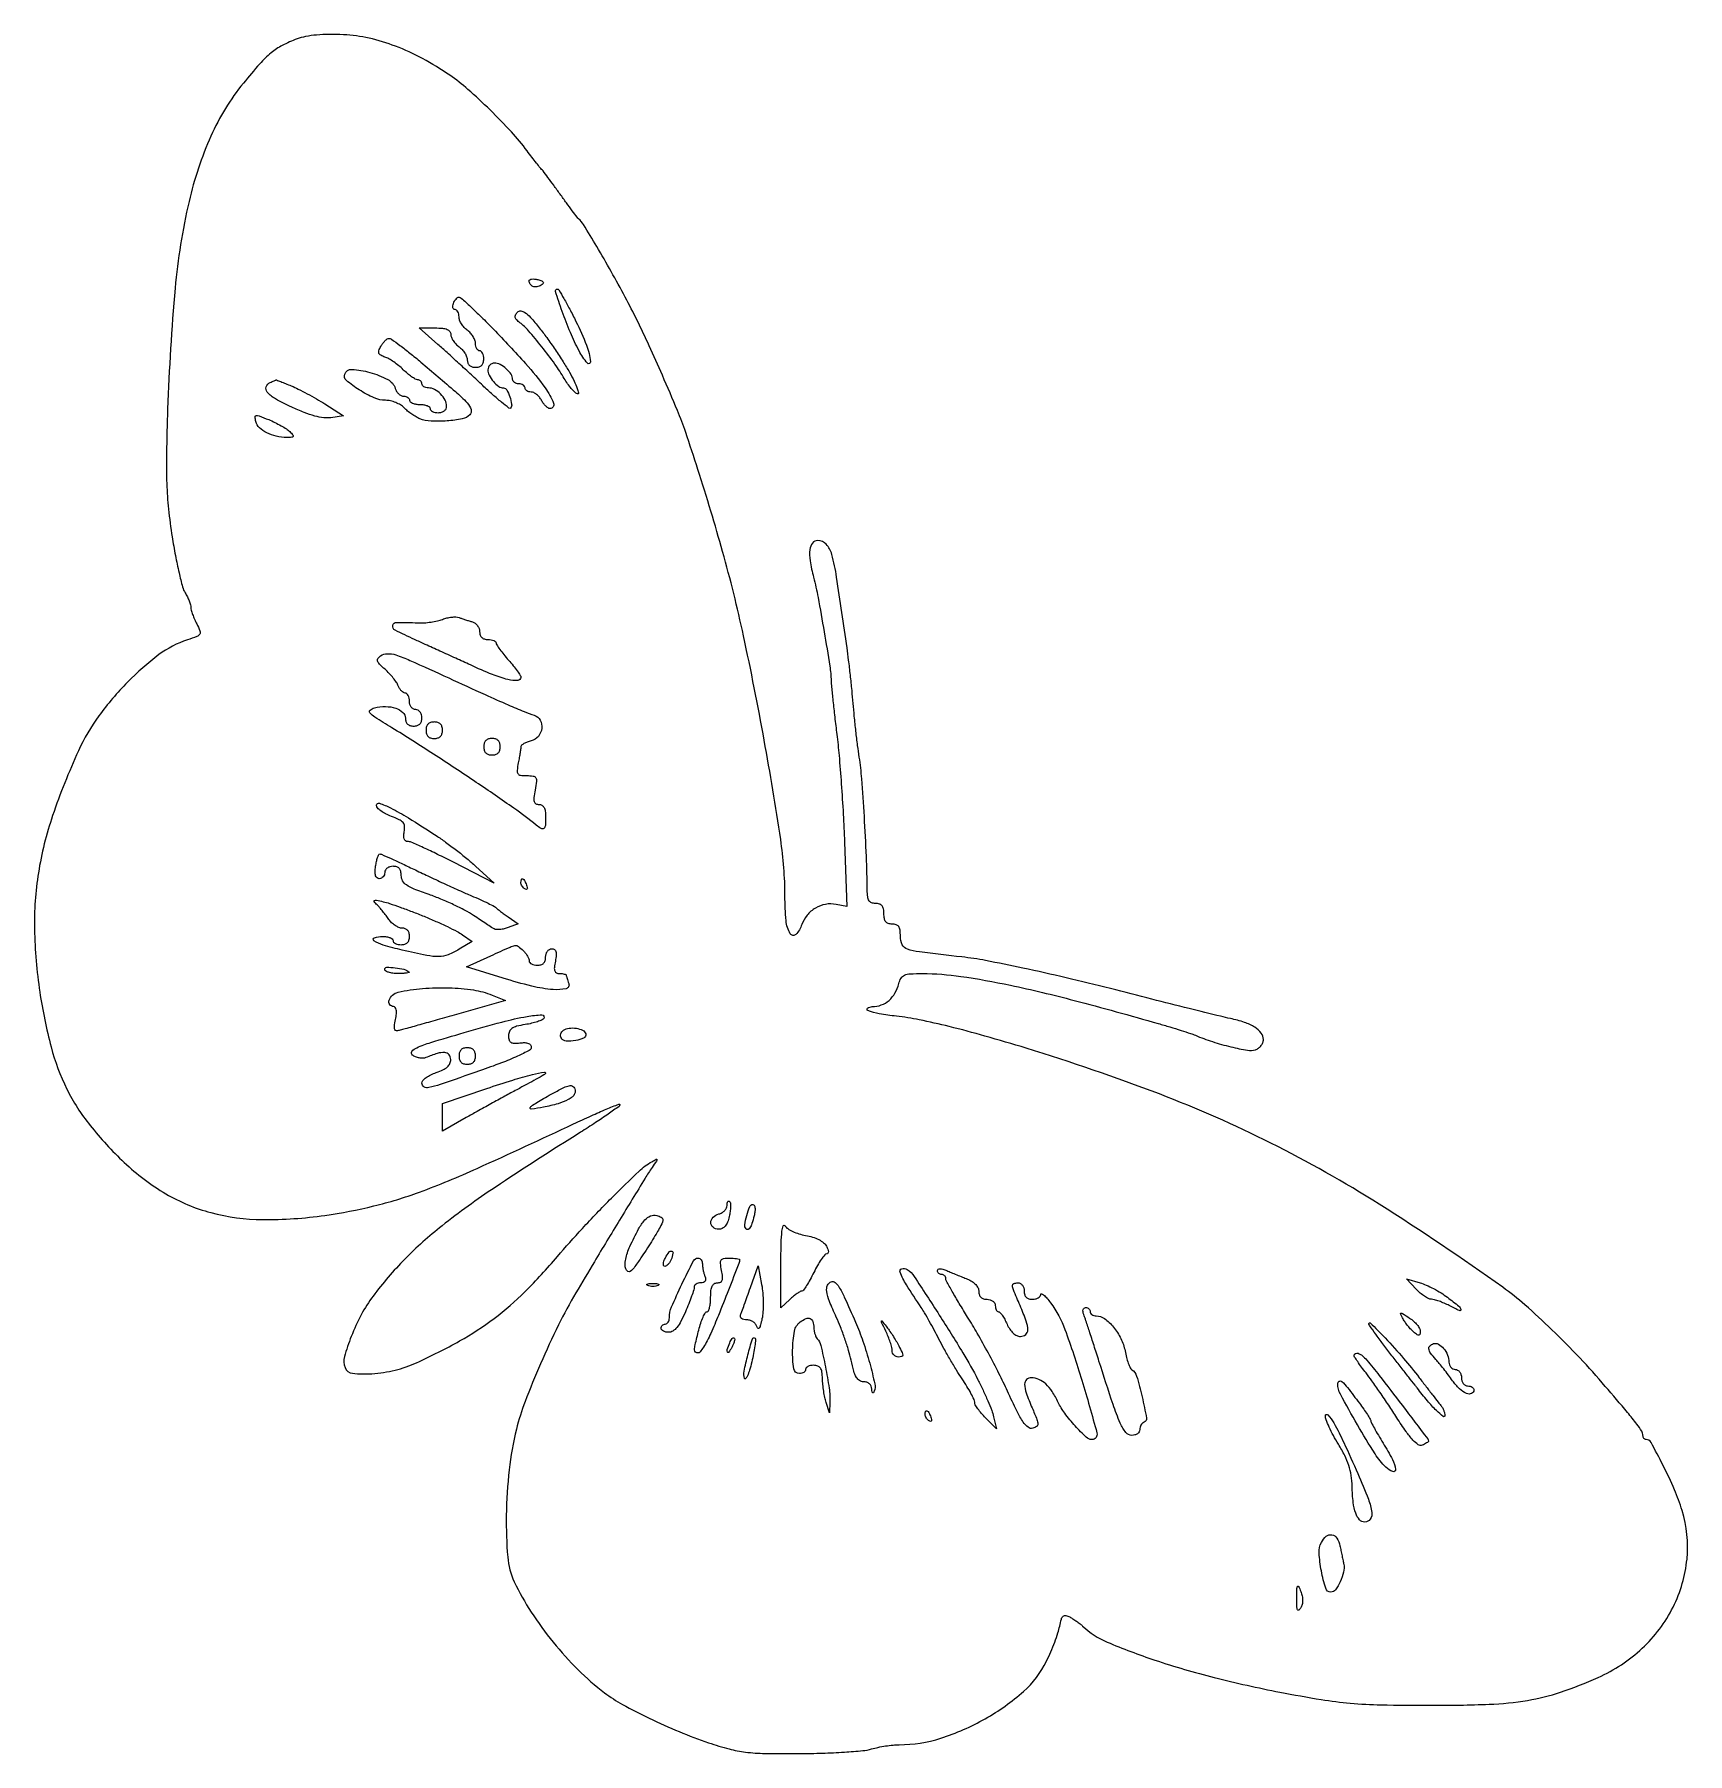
# Model space of a CAD drawing. Extents: x 0 to 401, y 1 to 418.
import ezdxf

# ---------------------------------------------------------------- set-up
doc = ezdxf.new("R2010")
doc.units = 0

msp = doc.modelspace()

# ---------------------------------------------------------------- linework, layer by layer
for points in [[(63.740524, 416.630702, 0.030549), (60.15952, 415.040445, 0.052756), (57.44382, 413.24402, 0.039538), (54.68491, 410.574865, 0.010491), (50.726436, 405.893439, 0.065602), (42.87156, 393.079532, 0.047708), (37.549499, 377.209252, 0.034787), (34.183875, 356.176572, 0.013672), (32.370419, 326.863251, 0.00426), (32.090558, 316.070562, 0.01321), (32.156205, 308.786744, 0.017206), (32.586539, 302.634926, 0.012687), (33.469223, 295.863251, 0.008141), (34.249874, 291.349954, 0.010156), (35.127816, 287.187352, 0.008584), (35.99109, 283.739598, 0.073619), (36.62233, 282.285183, -0.022956), (37.150096, 281.342889, -0.022037), (37.597119, 280.343446, -0.022594), (37.911929, 279.428354, -0.070457), (38.006161, 278.785183, 0.066501), (38.098953, 278.115087, 0.017686), (38.424362, 277.084252, 0.017613), (38.881445, 275.927685, 0.017319), (39.421175, 274.799504, -0.024406), (40.212211, 273.084004, -0.231159), (40.156346, 272.299446, -0.171809), (39.483588, 271.726924, -0.012653), (37.165014, 270.908122, 0.082098), (30.263186, 267.332486, 0.038252), (22.651963, 260.679881, 0.037195), (15.706905, 252.462502, 0.048993), (10.754045, 243.998031, 0.025857), (4.494224, 228.316687, 0.042318), (1.046672, 214.440405, 0.04456), (0.085473, 200.70612, 0.032804), (1.377669, 185.5, 0.026526), (4.123232, 172.188231, 0.050933), (7.940598, 161.991404, 0.054104), (13.564819, 153.179993, 0.034118), (21.841953, 144.194941, 0.05641), (31.943165, 136.58784, 0.06878), (42.85575, 132.032743, 0.062561), (55.415782, 130.350711, 0.037194), (70.5, 131.350526, 0.02481), (82.35971, 133.633218, 0.028301), (93.413237, 137.008274, 0.018058), (107.419547, 142.750003, 0.004087), (130.75, 153.544008, -0.00462), (135.064341, 155.534489, -0.00798), (138.693575, 157.09922, -0.002829), (141.757409, 158.342352, -0.533156), (141.994086, 158.180485, -0.23969), (141.78328, 157.774765, -0.002671), (139.186369, 155.937392, -0.007541), (136.103103, 153.849074, -0.004755), (132.444204, 151.5, 0.005953), (111.734409, 138.133765, 0.020923), (98.88912, 128.829242, 0.031143), (89.836773, 120.712005, 0.034406), (82.182346, 111.784194, 0.037201), (79.311516, 107.261656, 0.029214), (76.875029, 101.988385, 0.026493), (75.246726, 97.098426, 0.160065), (75.375897, 94.462812, 0.280528), (77.193542, 93.059708, 0.044338), (81.90206, 92.95715, 0.04314), (87.504866, 93.821514, 0.046751), (92.720365, 95.62386, 0.021107), (103.156119, 100.903474, 0.033895), (111.505007, 106.353622, 0.034079), (119.00963, 112.859532, 0.02163), (126.85853, 121.366632, -0.011672), (132.903112, 128.185632, -0.008336), (139.96873, 135.541371, -0.005994), (146.653409, 142.112787, -0.063752), (149.713266, 144.379288, -0.00902), (150.827663, 144.976796, -0.543345), (150.992834, 144.881937, -0.16451), (150.8981, 144.542356, -0.002837), (149.791249, 142.937691, 0.015201), (148.096971, 140.346598, 0.000547), (141.928056, 130.23063, 0.001135), (135.813108, 120.126892, 0.00266), (131.300388, 112.541145, 0.018654), (127.118715, 104.776908, 0.011534), (122.762631, 95.369823, 0.011396), (119.024173, 86.218019, 0.03049), (116.916159, 79.5, 0.033125), (115.159942, 69.674198, 0.024168), (114.469026, 58.6008, 0.023222), (114.797043, 48.495746, 0.091324), (116.398642, 42.5, 0.033234), (120.491906, 35.175593, 0.026714), (125.806425, 27.87851, 0.026644), (131.887472, 21.167117, 0.03245), (138.281057, 15.599198, 0.037004), (142.642934, 12.75619, 0.013997), (149.114794, 9.422466, 0.01374), (156.40542, 6.164996, 0.015993), (163.507515, 3.485827, 0.016726), (168.495543, 1.968503, 0.035641), (172.451354, 1.205259, 0.026), (177.184284, 0.885959, 0.005435), (185.5, 0.848503, 0.00658), (191.116281, 0.958181, 0.007817), (196.413686, 1.214355, 0.006903), (200.866457, 1.561304, 0.048905), (202.993398, 1.968811, -0.020309), (204.564474, 2.363984, -0.013281), (206.402905, 2.697088, -0.013366), (208.214875, 2.926527, -0.024811), (209.694608, 3, 0.077766), (219.792822, 4.580143, 0.051392), (230.569801, 9.304339, 0.052326), (239.857621, 15.940368, 0.098446), (245.412047, 23.252971, 0.012481), (246.437287, 25.498062, 0.010755), (247.403958, 27.904957, 0.010886), (248.186412, 30.126623, 0.030557), (248.603413, 31.721352, -0.018801), (249.014357, 33.458734, -0.13943), (249.451986, 34.177464, -0.24747), (250.066564, 34.342007, -0.067051), (251.041294, 33.9779, -0.019098), (251.828282, 33.517226, -0.012329), (252.704581, 32.927396, -0.012396), (253.533963, 32.307451, -0.022777), (254.172023, 31.756548, 0.089997), (260.090106, 27.893928, 0.018933), (271.695449, 23.513912, 0.018713), (286.086778, 19.288207, 0.014585), (302, 15.746216, 0.006618), (312.032534, 13.955736, 0.019002), (319.051604, 13.071091, 0.017028), (326.523382, 12.672296, 0.004484), (338.5, 12.548891, 0.009779), (352.685335, 12.807399, 0.031829), (362.033556, 13.758709, 0.039976), (369.999476, 15.750034, 0.023476), (379.156665, 19.32089, 0.083306), (389.808053, 26.375494, 0.088694), (397.302601, 36.385842, 0.092191), (400.674295, 48.029315, 0.099145), (399.498271, 59.793165, 0.027434), (397.645652, 64.834967, 0.015622), (394.889079, 70.71726, 0.007391), (391.954397, 76.296166, 0.274541), (390.769176, 77, -0.127671), (390.47584, 77.076142, -0.100748), (390.225945, 77.290392, -0.089435), (390.057938, 77.610887, -0.076256), (390, 77.988569, 0.139929), (389.703817, 79.026182, 0.024415), (388.534819, 80.716972, 0.011708), (386.259307, 83.547301, 0.001288), (380.875088, 89.898953, 0.012823), (374.694702, 96.78604, 0.011416), (367.930646, 103.625641, 0.011825), (361.396312, 109.645873, 0.02497), (356, 113.928977, 0.014455), (326.085917, 134.047349, 0.02452), (299.818761, 148.882503, 0.025232), (272.763153, 160.791161, 0.016467), (240.5, 171.887253, 0.005502), (230.499506, 174.842329, 0.008625), (221.832091, 177.139365, 0.010012), (214.574555, 178.775957, 0.022695), (209.017223, 179.652206, -0.0172), (204.881595, 180.257803, -0.04955), (202.098319, 181.054579, -0.59828), (202.035022, 181.60423, -0.150059), (203.178571, 181.969591, 0.086599), (205.359777, 182.375791, 0.09019), (207.240114, 183.494701, 0.085093), (208.686793, 185.267854, 0.067268), (209.606907, 187.569927, -0.071678), (210.150071, 188.895025, -0.161385), (210.957714, 189.601465, -0.087805), (212.369874, 189.922422, -0.012449), (215.358408, 189.992446, -0.035786), (224.626164, 189.314602, -0.016088), (236.645973, 187.168023, -0.012265), (252.113941, 183.490359, -0.005323), (272.5, 177.879045, -0.003266), (275.326632, 177.048521, -0.003681), (278.03125, 176.212852, -0.003372), (280.321244, 175.46975, -0.019957), (281.5, 175.025481, 0.022244), (285.632687, 173.489429, 0.018883), (290.116413, 172.231046, 0.015749), (294.155018, 171.394034, 0.120629), (296.073044, 171.523183, 0.082567), (296.809496, 171.899216, 0.069867), (297.433957, 172.51249, 0.0712), (297.855466, 173.261175, 0.092918), (298, 174.032204, 0.168756), (297.464822, 175.572708, 0.084981), (295.91613, 176.965701, 0.059852), (293.409422, 178.156249, 0.029514), (290, 179.080891, -0.009182), (287.621343, 179.623264, -0.000479), (280.016328, 181.512608, -0.000758), (270.97851, 183.78166, -0.000551), (260.927923, 186.332957, 0.00466), (250.153719, 188.973879, 0.00516), (239.691486, 191.321521, 0.005217), (230.655256, 193.153089, 0.019518), (224.927923, 194.021727, -0.002213), (214.59034, 195.225391, -0.050718), (211.686494, 195.879899, -0.205704), (210.451421, 196.982489, -0.1095), (210, 199.019052, 0.031107), (209.907293, 200.507734, 0.117171), (209.582268, 201.377382, 0.165652), (208.974068, 201.841205, 0.080977), (208, 202, -0.07578), (207.064742, 202.142566, -0.149477), (206.45, 202.5625, -0.124434), (206.106468, 203.317234, -0.044917), (206, 204.5, 0.044917), (205.893532, 205.682766, 0.124434), (205.55, 206.4375, 0.149477), (204.935258, 206.857434, 0.07578), (204, 207, -0.085224), (203.011693, 207.169687, -0.169476), (202.399555, 207.660496, -0.111136), (202.071189, 208.595201, -0.026512), (201.96603, 210.25, 0.007824), (201.753657, 218.38534, 0.004598), (201.258032, 228.1061, 0.004169), (200.632964, 237.220143, 0.018989), (200.02423, 242.5, -0.006489), (199.63034, 245.299502, -0.003396), (199.208963, 248.79375, -0.003377), (198.825362, 252.383151, -0.005169), (198.54605, 255.5, 0.004765), (198.266163, 258.651888, 0.002942), (197.879914, 262.353125, 0.002949), (197.45508, 266.006603, 0.005291), (197.056899, 269, 0.001702), (194.537714, 286.10466, 0.029174), (193.367685, 291.64944, 0.118759), (192.025907, 294.089837, 0.210969), (189.964816, 295, 0.228261), (188.683103, 294.382708, 0.140371), (188.026854, 292.805144, 0.070061), (188.093666, 290.08958, 0.022202), (188.93598, 286.11602, -0.017265), (190.027759, 281.205042, -0.004018), (191.508977, 272.885471, -0.003171), (192.872928, 264.530222, -0.031594), (193.199729, 261, 0.017098), (193.296493, 259.474224, 0.002101), (193.635833, 256.15, 0.002484), (194.075293, 252.203516, 0.00205), (194.581998, 248, -0.009263), (195.124015, 242.883316, -0.003917), (195.670291, 235.998412, -0.003874), (196.139289, 228.633917, -0.005052), (196.448105, 221.888211), (197.004819, 206.276422), (194.430264, 206.76858, 0.093219), (191.859436, 206.776247, 0.087686), (189.400422, 205.856715, 0.086876), (187.387409, 204.14013, 0.089227), (186.099864, 201.856626, -0.106711), (184.651788, 199.484363, -0.498422), (183.302513, 199.639718, -0.111006), (182.289538, 202.79892, -0.021655), (182.013655, 208.808447, 0.036708), (180.972038, 222.495675, 0.007415), (176.983542, 246.572444, 0.00833), (171.961977, 271.909507, 0.015306), (166.903378, 292.322038, 0.00484), (164.054829, 302.109626, 0.004271), (160.899591, 312.258009, 0.004052), (157.943807, 321.234956, 0.017406), (155.956039, 326.5, 0.003305), (152.309364, 335.067461, 0.005544), (149.1185, 342.21051, 0.006449), (146.178335, 348.389923, 0.008247), (143.303916, 354, 0.005721), (139.889573, 360.228778, 0.005958), (136.378601, 366.293351, 0.003383), (133.16434, 371.61364, 0.074345), (131.999818, 373, -0.04909), (131.639914, 373.387131, -0.001846), (130.444599, 374.96875, -0.003318), (129.04832, 376.856498, -0.002327), (127.5, 379, 0.002024), (125.953636, 381.143527, 0.002896), (124.563369, 383.03125, 0.001579), (123.373981, 384.616313, 0.04396), (123.027308, 385, -0.037458), (122.692269, 385.361269, -0.002239), (121.770882, 386.528125, -0.003353), (120.688075, 387.931395, -0.002468), (119.506568, 389.5, 0.025843), (115.720251, 394.066195, 0.013236), (110.536945, 399.406914, 0.013189), (105.150191, 404.400168, 0.029631), (100.755356, 407.824311, 0.026698), (94.168709, 411.855874, 0.032771), (87.615797, 414.863983, 0.035308), (81.194118, 416.810039, 0.043583), (75, 417.661143, 0.01471), (71.55024, 417.730221, 0.020469), (68.465228, 417.57482, 0.023261), (65.824039, 417.208604, 0.043165)], [(122.88228, 356.927245, -0.092521), (121.870552, 356.535928, -0.133347), (120.918955, 356.612782, -0.160203), (120.252598, 357.133612, -0.148493), (120, 357.965397, -0.266792), (120.161333, 358.246234, -0.096278), (120.612332, 358.403719, -0.063501), (121.285617, 358.415273, -0.036542), (122.084535, 358.267643, -0.023786), (123.040365, 357.968467, -0.17244), (123.405224, 357.665845, -0.331649), (123.370316, 357.330157, -0.068391)], [(131.351533, 348.130178, -0.020356), (133.898808, 342.365374, -0.067583), (134.883508, 338.348548, -0.738262), (134.115711, 338.019988, -0.055031), (132.106158, 341, -0.020711), (129.997014, 345.457742, -0.0151), (128.013006, 350.568166, -0.007061), (126.376026, 355.41047, -0.516195), (126.803861, 355.983702, -0.256265), (127.189941, 355.760005, -0.004761), (128.426897, 353.670007, -0.010411), (129.824943, 351.135416, -0.006616)], [(111.349364, 346.25, -0.009225), (119.121838, 337.947366, -0.028994), (123.897298, 331.993542, -0.060318), (125.910121, 328.287523, -0.529494), (125.035184, 327, -0.149836), (124.590863, 327.136208, -0.045472), (124.039362, 327.5875, -0.040999), (123.480738, 328.234579, -0.034718), (123, 329, 0.052011), (122.481872, 329.764994, 0.050946), (121.813763, 330.4125, 0.055403), (121.103741, 330.854925, 0.112104), (120.464816, 331, -0.066486), (119.904866, 331.074788, -0.083557), (119.43029, 331.29375, -0.099365), (119.112892, 331.618655, -0.14491), (119, 332, 0.148195), (118.884432, 332.381354, 0.098894), (118.559375, 332.70625, 0.082425), (118.073457, 332.925306, 0.064853), (117.5, 333, -0.069717), (116.926711, 333.080326, -0.085667), (116.440625, 333.314732, -0.100075), (116.115627, 333.662852, -0.138775), (116, 334.071429, 0.149799), (115.620823, 335.308649, 0.062678), (114.459211, 336.633171, 0.061744), (112.966728, 337.659302, 0.12032), (111.571429, 338, 0.099038), (110.971711, 337.880033, 0.097945), (110.461607, 337.538393, 0.097945), (110.119967, 337.028289, 0.099038), (110, 336.428571, 0.120021), (110.332871, 335.061825, 0.058293), (111.345541, 333.5632, 0.059032), (112.636572, 332.379248, 0.157338), (113.81194, 332, -0.276157), (114.570196, 331.54663, -0.041478), (115.307184, 329.851537, -0.041641), (115.758064, 328.040335, -0.241049), (115.464499, 327.131166, -0.378344), (115.11085, 327.109211, -0.005324), (113.305166, 328.545791, -0.011634), (111.184963, 330.353317, -0.007025), (108.754162, 332.587496, 0.002296), (106.023403, 335.145429, 0.001709), (102.986414, 337.944878, 0.001727), (100.10392, 340.565513, 0.003916), (97.901715, 342.522727), (93.303431, 346.545455), (97.151715, 346.545455, -0.021216), (98.985371, 346.467612, -0.07476), (100.130096, 346.194632, -0.137278), (100.762675, 345.707537, -0.16183), (101, 344.993486, 0.101229), (101.142847, 344.295152, 0.046399), (101.5875, 343.473963, 0.043365), (102.234834, 342.666354, 0.046012), (103, 342, -0.052224), (103.765149, 341.316802, -0.045499), (104.4125, 340.459276, -0.047927), (104.855253, 339.565449, -0.091287), (105, 338.779241, 0.092492), (105.138119, 338.038974, 0.119268), (105.531019, 337.472405, 0.110654), (106.165611, 337.120235, 0.071679), (107, 337, 0.072254), (107.873159, 337.126841, 0.124864), (108.5, 337.5, 0.124864), (108.873159, 338.126841, 0.072254), (109, 339, 0.048028), (108.926307, 339.765418, 0.068025), (108.70625, 340.4125, 0.088204), (108.381882, 340.848523, 0.191087), (108, 341, -0.173062), (107.618433, 341.136147, -0.093597), (107.29375, 341.522652, -0.073949), (107.074067, 342.098578, -0.054248), (107, 342.779241, 0.091287), (106.855253, 343.565449, 0.047927), (106.4125, 344.459276, 0.045499), (105.765149, 345.316802, 0.052224), (105, 346, -0.052224), (104.234851, 346.683198, -0.045499), (103.5875, 347.540724, -0.047927), (103.144747, 348.434551, -0.091287), (103, 349.220759, 0.052473), (102.928361, 349.901499, 0.072333), (102.715469, 350.477348, 0.092257), (102.401045, 350.864167, 0.177912), (102.031385, 351, -0.184534), (101.710807, 351.122486, -0.147206), (101.516384, 351.440625, -0.100118), (101.488865, 351.925634, -0.055937), (101.638374, 352.5, -0.043534), (101.918029, 353.073909, -0.050803), (102.280956, 353.559375, -0.058208), (102.668203, 353.892925, -0.149794), (103.017592, 354, -0.186199), (103.534383, 353.800636, -0.003219), (105.796541, 351.723437, -0.007686), (108.405958, 349.220319, -0.004984)], [(129.771399, 335.785873, -0.012678), (130.912244, 333.625414, -0.027247), (131.655781, 331.895821, -0.045589), (131.951625, 330.785562, -0.581393), (131.685386, 330.567234, -0.101365), (131.067722, 330.961786, -0.023728), (130.223653, 331.862648, -0.023504), (129.333852, 333.012904, -0.021178), (128.522481, 334.281361, 0.024492), (126.261353, 337.765242, 0.011939), (123.058895, 341.990647, 0.010608), (119.823624, 345.881701, 0.053659), (117.758186, 347.80097, -0.037537), (116.947154, 348.507373, -0.141496), (116.628465, 349.093404, -0.177301), (116.707321, 349.678344, -0.0667), (117.193635, 350.362203, -0.224666), (117.997115, 350.680744, -0.140884), (118.966649, 350.332893, -0.056049), (120.313443, 349.112056, -0.010465), (122.468544, 346.561233, -0.013382), (124.269961, 344.210247, -0.007856), (126.304037, 341.308212, -0.007854), (128.24802, 338.340543, -0.013255)], [(93.736535, 338.27904, -0.002017), (102.136797, 331.115236, -0.02832), (104.992696, 328.363739, -0.11244), (105.926704, 326.745431, -0.278079), (105.609859, 325.467001, -0.149299), (103.80291, 324.505542, -0.028866), (100.09231, 324.002057, -0.031381), (96.214942, 323.946189, -0.082075), (93.5, 324.530873, -0.037815), (92.605183, 324.96477, -0.019889), (91.561994, 325.628811, -0.019673), (90.541899, 326.397833, -0.028537), (89.711045, 327.160105, 0.063352), (88.826822, 327.864816, 0.039927), (87.645978, 328.459531, 0.039606), (86.369128, 328.865121, 0.057162), (85.193179, 329, -0.105201), (82.410827, 329.591964, -0.037384), (78.811091, 331.530533, -0.032967), (75.708399, 333.81487, -0.311646), (75.296746, 335.325562, -0.335015), (77.051211, 336.490368, -0.05332), (81.385121, 335.75992, -0.051169), (85.71523, 334.051671, -0.198927), (87.534134, 331.892454, 0.064143), (87.870732, 331.168936, 0.064513), (88.379167, 330.555908, 0.070694), (88.974833, 330.141008, 0.117345), (89.567388, 330, -0.068054), (90.114976, 329.925123, -0.084602), (90.57917, 329.70625, -0.099744), (90.889573, 329.38134, -0.141874), (91, 329, 0.226478), (91.182831, 328.617064, 0.074992), (91.734375, 328.29375, 0.057076), (92.542644, 328.073116, 0.038131), (93.5, 328, -0.038131), (94.457356, 327.926884, -0.057076), (95.265625, 327.70625, -0.074992), (95.817169, 327.382936, -0.226478), (96, 327, 0.191087), (96.151477, 326.618118, 0.088204), (96.5875, 326.29375, 0.068025), (97.234582, 326.073693, 0.048028), (98, 326, 0.071973), (98.788161, 326.114043, 0.094927), (99.431818, 326.446429, 0.107897), (99.850552, 326.953917, 0.119287), (100, 327.571429, 0.121914), (99.628584, 329.072064, 0.075176), (98.543604, 330.543604, 0.075176), (97.072064, 331.628584, 0.121914), (95.571429, 332, -0.061768), (94.97055, 332.074515, -0.080164), (94.461607, 332.29375, -0.09778), (94.120948, 332.618614, -0.154765), (94, 333, 0.103674), (93.920022, 333.381574, 0.09892), (93.692898, 333.70625, 0.096788), (93.353602, 333.923826, 0.094588), (92.954545, 334, -0.129447), (92.40352, 334.145088, -0.023708), (91.504609, 334.711584, -0.024079), (90.490777, 335.494999, -0.019843), (89.486677, 336.422414, 0.024795), (88.410205, 337.397105, 0.020794), (87.179129, 338.322635, 0.0213), (85.981363, 339.074378, 0.052688), (85.032884, 339.489563, -0.042978), (84.025562, 339.907441, -0.182642), (83.597966, 340.384903, -0.17701), (83.585814, 341.035915, -0.039939), (84.035937, 342.067149, -0.035408), (84.501945, 342.806849, -0.041507), (85.045963, 343.432225, -0.046086), (85.58484, 343.867802, -0.147985), (86.021719, 344, -0.155428), (86.630316, 343.80613, -0.005324), (88.680379, 342.319468, -0.009539), (91.075926, 340.471177, -0.006464)], [(62.338108, 332.503196, -0.017001), (64.032231, 331.726692, -0.00763), (66.205713, 330.597819, -0.007543), (68.46861, 329.333893, -0.010178), (70.473883, 328.118699), (75.027303, 325.231006), (71.953548, 324.779874, -0.067859), (70.210017, 324.762058, -0.033939), (68.041568, 325.186166, -0.027739), (65.461872, 326.030925, -0.015757), (62.439896, 327.320849, -0.020192), (58.538388, 329.32888, -0.086051), (56.51998, 330.98587, -0.264924), (56.263811, 332.291172, -0.21919), (57.25, 333.337719, 0.001748), (57.738193, 333.536697, 0.002489), (58.170376, 333.717133, 0.001381), (58.5343, 333.872389, 0.03679), (58.627876, 333.921053, -0.232478), (58.732505, 333.931155, -0.001109), (59.770505, 333.537123, -0.004745), (60.955536, 333.071332, -0.002944)], [(61.964286, 321.412523, -0.01766), (62.75487, 320.59406, -0.305023), (62.804433, 320.243979, -0.271238), (62.494082, 320.036366, -0.014966), (61.279385, 320, -0.055489), (58.717586, 320.28518, -0.062171), (56.383899, 321.126238, -0.071359), (54.622315, 322.364182, -0.140916), (53.756779, 323.822077, -0.039567), (53.553303, 324.961702, -0.397245), (53.8234, 325.310677, -0.131086), (54.535784, 325.235735, -0.005782), (56.870084, 324.311322, -0.016841), (58.367195, 323.638606, -0.01534), (59.863846, 322.846711, -0.015562), (61.15756, 322.056259, -0.04699)], [(106.25, 275.269915, -0.09176), (106.918713, 274.936113, -0.073153), (107.485938, 274.361306, -0.072387), (107.86854, 273.640863, -0.086129), (108, 272.883369, 0.082074), (108.132643, 272.080744, 0.122573), (108.515482, 271.485421, 0.117651), (109.146201, 271.123334, 0.071854), (110, 271, -0.039108), (110.76584, 270.940007, -0.05824), (111.4125, 270.759157, -0.076581), (111.85301, 270.493954, -0.222574), (112, 270.180108, 0.144493), (112.14219, 269.698349, 0.012125), (112.88125, 268.613996, 0.015339), (113.850913, 267.346832, 0.011244), (115, 266, -0.011244), (116.149087, 264.653168, -0.015339), (117.11875, 263.386004, -0.012125), (117.85781, 262.301651, -0.144493), (118, 261.819892, -0.408082), (117.229758, 261.033319, -0.065476), (114.871192, 261.293302, -0.036026), (111.096379, 262.513194, -0.01204), (105.769354, 264.820085, 0.000632), (102.218785, 266.454853, 0.000505), (98.386935, 268.208584, 0.00051), (94.836135, 269.824981, 0.00129), (92.25, 270.991023, -0.011289), (87.503136, 273.246572, -0.333851), (86.945438, 274.37164, -0.360223), (87.870442, 275.142981, -0.011983), (93.004158, 275.038174, 0.0265), (94.52841, 275.051298, 0.0194), (96.212124, 275.220904, 0.019703), (97.798413, 275.507253, 0.040465), (99.004158, 275.878752, -0.035217), (100.06989, 276.219383, -0.032006), (101.207471, 276.420476, -0.033498), (102.249632, 276.466365, -0.082441), (103, 276.324017, 0.006268), (103.69998, 276.07684, 0.003321), (104.573437, 275.787118, 0.003304), (105.470831, 275.502597, 0.005111)], [(100.5, 261.674996, 0.001035), (109.305478, 257.650874, 0.003757), (114.92714, 255.146601, 0.005485), (118.7826, 253.513834, 0.020635), (121.25, 252.617745, -0.19288), (122.687113, 251.43604, -0.15671), (123.067896, 249.462965, -0.143147), (122.228981, 247.503961, -0.160334), (120.5, 246.410644, 0.027094), (119.542517, 246.114377, 0.038625), (118.734375, 245.742314, 0.043494), (118.160147, 245.353154, 0.225787), (118, 245.016592, -0.035364), (117.967119, 244.55227, -0.004462), (117.816406, 243.557218, -0.005222), (117.614312, 242.377693, -0.004316), (117.375, 241.125, 0.019277), (117.077387, 239.267186, 0.176764), (117.260436, 238.484055, 0.219986), (117.881233, 238.096409, 0.03129), (119.420313, 238, -0.033101), (120.984517, 237.896333, -0.23318), (121.599949, 237.483796, -0.163324), (121.769461, 236.640225, -0.014991), (121.434022, 234.5, 0.016744), (121.153117, 232.665711, 0.096489), (121.225274, 231.691167, 0.207587), (121.628203, 231.188442, 0.122047), (122.388709, 231, -0.131446), (123.108127, 230.807545, -0.139679), (123.615726, 230.284535, -0.09082), (123.910411, 229.370062, -0.03266), (124, 228, -0.017873), (123.926096, 225.933155, -0.197167), (123.565212, 225.206261, -0.322066), (122.92617, 225.143768, -0.039889), (121.707794, 225.987008, 0.018322), (116.312867, 230.075502, 0.004549), (107.181237, 236.359866, 0.004736), (96.804887, 243.220431, 0.005381), (86.729971, 249.592566, -0.004004), (82.587608, 252.196566, -0.069671), (81.380535, 253.230574, -0.425368), (81.433231, 253.879609, -0.110323), (82.479971, 254.405617, -0.062036), (85.189788, 254.737843, -0.08035), (87.657301, 254.333875, -0.106144), (89.375929, 253.317354, -0.209271), (90, 251.891592, 0.081322), (90.132222, 251.084018, 0.12278), (90.514328, 250.486449, 0.118181), (91.144758, 250.12358, 0.071875), (92, 250, 0.072254), (92.873159, 250.126841, 0.124864), (93.5, 250.5, 0.124864), (93.873159, 251.126841, 0.072254), (94, 252, 0.072314), (93.888136, 252.769411, 0.08892), (93.5625, 253.416667, 0.10214), (93.075754, 253.846791, 0.130775), (92.5, 254, -0.130775), (91.924246, 254.153209, -0.10214), (91.4375, 254.583333, -0.08892), (91.111864, 255.230589, -0.072314), (91, 256, 0.049596), (90.923897, 256.765342, 0.069587), (90.697031, 257.4125, 0.089753), (90.362382, 257.848037, 0.186266), (89.968615, 258, -0.140536), (89.526322, 258.126821, -0.061848), (89.049434, 258.514063, -0.054285), (88.612693, 259.080568, -0.048278), (88.287814, 259.75, 0.059131), (87.863839, 260.577533, 0.020925), (87.074461, 261.652409, 0.020429), (86.100383, 262.771722, 0.022608), (85.069199, 263.768839, -0.015583), (83.700944, 265.0552, -0.117645), (83.239769, 265.805946, -0.244984), (83.33952, 266.409259, -0.08549), (84, 267.031843, -0.138199), (85.647195, 267.56066, -0.087702), (87.656309, 267.27965, -0.027277), (91.105665, 265.947868, -0.001932)], [(95, 249, 0.072254), (95.126841, 248.126841, 0.124864), (95.5, 247.5, 0.124864), (96.126841, 247.126841, 0.072254), (97, 247, 0.072254), (97.873159, 247.126841, 0.124864), (98.5, 247.5, 0.124864), (98.873159, 248.126841, 0.072254), (99, 249, 0.072254), (98.873159, 249.873159, 0.124864), (98.5, 250.5, 0.124864), (97.873159, 250.873159, 0.072254), (97, 251, 0.072254), (96.126841, 250.873159, 0.124864), (95.5, 250.5, 0.124864), (95.126841, 249.873159, 0.072254)], [(109, 245, 0.072254), (109.126841, 244.126841, 0.124864), (109.5, 243.5, 0.124864), (110.126841, 243.126841, 0.072254), (111, 243, 0.072254), (111.873159, 243.126841, 0.124864), (112.5, 243.5, 0.124864), (112.873159, 244.126841, 0.072254), (113, 245, 0.072254), (112.873159, 245.873159, 0.124864), (112.5, 246.5, 0.124864), (111.873159, 246.873159, 0.072254), (111, 247, 0.072254), (110.126841, 246.873159, 0.124864), (109.5, 246.5, 0.124864), (109.126841, 245.873159, 0.072254)], [(97.5, 223.432311, -0.013269), (99.740159, 221.890876, -0.007685), (102.353125, 219.92668, -0.007677), (104.915059, 217.874703, -0.012791), (107, 216.059845), (111.5, 211.93579), (101.672604, 216.967895, 0.004929), (97.814168, 218.895834, 0.00707), (94.354851, 220.521819, 0.004101), (91.420347, 221.8219, 0.102568), (90.561276, 222, -0.167015), (90.058271, 222.17284, -0.145438), (89.733342, 222.627986, -0.091829), (89.621324, 223.379332, -0.038453), (89.736138, 224.400028, 0.066511), (89.809454, 225.706516, 0.157948), (89.443565, 226.59645, 0.107909), (88.509764, 227.309914, 0.022621), (86.597466, 228.100916, -0.032058), (85.220254, 228.701249, -0.04197), (84.056756, 229.429176, -0.047733), (83.241168, 230.171405, -0.186379), (83, 230.79591, -0.514634), (83.708204, 231.301743, -0.034901), (86.395158, 230.165333, -0.021158), (90.718587, 227.734458, -0.00541)], [(92.423433, 215.10808, 0.002574), (95.918252, 213.446116, 0.00199), (99.743133, 211.669811, 0.002012), (103.327741, 210.039838, 0.004831), (106, 208.868583, -0.005073), (108.143423, 207.927881, -0.00717), (110.03125, 207.043619, -0.004403), (111.595492, 206.266282, -0.095132), (112, 205.952538, 0.043615), (112.326803, 205.640547, 0.006066), (113.065678, 205.063651, 0.006905), (113.960318, 204.401761, 0.005807), (114.925712, 203.724811), (117.351424, 202.065552), (114.925712, 201.150189, -0.031892), (113.923676, 200.843433, -0.034724), (112.918803, 200.677253, -0.037123), (112.048617, 200.659622, -0.120491), (111.5, 200.825596, -0.010377), (110.898598, 201.197936, -0.00131), (109.61875, 202.032312, -0.001538), (108.104817, 203.031634, -0.001277), (106.5, 204.103973, 0.026902), (104.494584, 205.30016, 0.011436), (101.692188, 206.692668, 0.011276), (98.627303, 208.045736, 0.014513), (95.75, 209.142465, -0.010217), (92.112505, 210.49328, -0.055709), (90.259718, 211.475144, -0.114584), (89.333882, 212.480977, -0.129678), (89, 213.746676, 0.056023), (88.884377, 214.775367, 0.126176), (88.528106, 215.468334, 0.138501), (87.908219, 215.865343, 0.073729), (87, 216, 0.072314), (86.230589, 215.888136, 0.08892), (85.583333, 215.5625, 0.10214), (85.153209, 215.075754, 0.130775), (85, 214.5, -0.087199), (84.899348, 213.92725, -0.094351), (84.61025, 213.440625, -0.10016), (84.179336, 213.11512, -0.112289), (83.673193, 213, -0.178073), (83.122179, 213.202668, -0.14566), (82.77774, 213.732303, -0.081358), (82.66262, 214.648726, -0.02709), (82.786692, 216, -0.017156), (82.995956, 217.149744, -0.026875), (83.262139, 218.11875, -0.025065), (83.544784, 218.843295, -0.295348), (83.786932, 219, -0.104856), (84.190522, 218.914421, -0.001371), (86.554877, 217.856749, -0.003884), (89.287507, 216.599698, -0.002531)], [(119.381557, 211.448062, -0.036408), (119.556862, 210.868281, -0.155351), (119.525685, 210.512472, -0.32948), (119.325929, 210.393111, -0.1144), (118.988546, 210.507079, -0.061454), (118.610411, 210.810572, -0.051183), (118.290385, 211.21498, -0.053277), (118.072509, 211.65395, -0.088797), (118, 212.059017, -0.079093), (118.117673, 212.798253, -0.444011), (118.441482, 212.942608, -0.168622), (118.894727, 212.51997, -0.029964)], [(94.529915, 203.872791, -0.007323), (97.389937, 202.653459, -0.007658), (100.170331, 201.368321, -0.007404), (102.53688, 200.1867, -0.033292), (103.859536, 199.385831), (106.159241, 197.775055), (103.055451, 195.887528, -0.042849), (100.383889, 194.561462, -0.090076), (98.118869, 194.113108, -0.053634), (95.162027, 194.384153, -0.007795), (89.25, 195.670026, -0.013746), (84.621779, 196.887585, -0.081856), (82.377882, 197.966205, -0.617707), (82.48348, 198.677871, -0.079369), (84.5, 199, -0.038131), (85.457356, 198.926884, -0.057076), (86.265625, 198.70625, -0.074992), (86.817169, 198.382936, -0.226478), (87, 198, 0.191087), (87.151477, 197.618118, 0.088204), (87.5875, 197.29375, 0.068025), (88.234582, 197.073693, 0.048028), (89, 197, 0.072254), (89.873159, 197.126841, 0.124864), (90.5, 197.5, 0.124864), (90.873159, 198.126841, 0.072254), (91, 199, 0.071679), (90.879765, 199.834389, 0.110654), (90.527595, 200.468981, 0.119268), (89.961026, 200.861881, 0.092492), (89.220759, 201, -0.096307), (88.432568, 201.153238, -0.048663), (87.532135, 201.623493, -0.045831), (86.665186, 202.310534, -0.050817), (85.970759, 203.122529, 0.010097), (85.307595, 204.039456, 0.007186), (84.529363, 205.0407, 0.007258), (83.758971, 205.974869, 0.015312), (83.129201, 206.6719, -0.024562), (82.450369, 207.451753, -0.474832), (82.511458, 207.7256, -0.168319), (82.978214, 207.787182, -0.00714), (84.629201, 207.423858, -0.022971), (86.177633, 206.983916, -0.005404), (88.72174, 206.102343, -0.005555), (91.627951, 205.023389, -0.00544)], [(118.571429, 195.571429, -0.033666), (119.118117, 194.945711, -0.032922), (119.580357, 194.247768, -0.034745), (119.901781, 193.581833, -0.095343), (120, 193.071429, 0.180377), (120.152489, 192.662488, 0.091543), (120.5875, 192.314732, 0.071518), (121.234755, 192.079187, 0.051602), (122, 192, 0.072254), (122.873159, 192.126841, 0.124864), (123.5, 192.5, 0.124864), (123.873159, 193.126841, 0.072254), (124, 194, -0.072094), (124.110776, 194.764279, -0.087113), (124.433281, 195.4125, -0.100429), (124.91252, 195.845851, -0.134546), (125.475, 196, -0.135864), (126.128527, 195.819078, -0.188913), (126.495727, 195.34322, -0.097725), (126.573988, 194.465847, -0.022886), (126.35, 193, 0.022111), (126.1146, 191.475293, 0.10999), (126.209263, 190.619231, 0.205499), (126.619175, 190.165392, 0.108132), (127.375, 190, -0.024303), (127.997739, 189.969713, -0.038695), (128.522656, 189.87715, -0.045607), (128.896701, 189.743553, -0.292052), (129, 189.581787, 0.065182), (129.032484, 189.333672, 0.008575), (129.178303, 188.821775, 0.009838), (129.374575, 188.218074, 0.008099), (129.606989, 187.581787, -0.455115), (128.939233, 186.323186, -0.077709), (125.864468, 186.096159, -0.039587), (120.642734, 186.941709, -0.015928), (113.674553, 188.88162), (104.849106, 191.644303), (110.674553, 194.303007, -0.001904), (115.385909, 196.43161, -0.065414), (116.553628, 196.779951, -0.198954), (117.385744, 196.582027, -0.039796)], [(90.916667, 190.359324, -0.607811), (90.883592, 190.220029, -0.028872), (90.280729, 190.105551, -0.021818), (89.353346, 190.025321, -0.010668), (88.166667, 190, -0.030509), (86.953496, 190.074095, -0.047371), (85.930208, 190.299347, -0.060308), (85.218827, 190.627161, -0.260279), (85, 191.019052, -0.409681), (85.482161, 191.508746, -0.031647), (87.510424, 191.411778, -0.035032), (89.652742, 191.019549, -0.115641)], [(111.000336, 184.781471), (114.306237, 183.432523), (102.403119, 180.078968, -0.000098), (97.716339, 178.759522, -0.000133), (93.482997, 177.56985, -0.000089), (89.927725, 176.572435, -0.001494), (88.751766, 176.246537, -0.071726), (87.864526, 176.135813, -0.295295), (87.436702, 176.424328, -0.135983), (87.337078, 177.169564, -0.014996), (87.626766, 178.88383, 0.024415), (87.827948, 180.227928, 0.064942), (87.798948, 181.196014, 0.117674), (87.556085, 181.780317, 0.240112), (87.125, 182, -0.247479), (86.203923, 182.485638, -0.232658), (86.051522, 183.542641, -0.137793), (86.872329, 184.774259, -0.122952), (88.25, 185.464405, -0.034225), (94.174103, 186.367669, -0.028231), (100.563585, 186.536626, -0.029161), (106.508459, 186.010236, -0.060273)], [(123.58118, 179.131352, -0.154052), (123.146616, 178.75668, -0.021409), (122.020517, 178.328939, -0.022848), (120.601651, 177.929356, -0.017567), (119.022163, 177.619535, 0.021261), (116.971562, 177.201553, 0.087244), (115.81625, 176.688887, 0.144591), (115.214646, 175.962802, 0.101527), (115, 174.916617, 0.064344), (115.132457, 173.891593, 0.189757), (115.544749, 173.328585, 0.140474), (116.328165, 173.099452, 0.030465), (117.75, 173.178434, -0.033424), (118.959011, 173.238427, -0.087549), (119.809198, 173.073248, -0.141919), (120.310894, 172.69304, -0.161466), (120.5, 172.122719, -0.279091), (120.03358, 171.352201, -0.013124), (117.191433, 169.958596, -0.016426), (113.273371, 168.316868, -0.007262), (108, 166.395414, -0.001318), (98.46973, 163.107002, -0.030103), (95.683395, 162.33756, -0.187221), (94.512157, 162.527667, -0.265949), (94, 163.422448, -0.184429), (94.239189, 164.04885, -0.051673), (95.028125, 164.766364, -0.044709), (96.160205, 165.453318, -0.034333), (97.5, 166, 0.03109), (99.111968, 166.645588, 0.074297), (100.179249, 167.362384, 0.102122), (100.785723, 168.198528, 0.106394), (101, 169.194129, 0.180897), (100.579627, 170.318016, 0.199237), (99.5438, 170.833312, 0.093047), (97.721766, 170.618677, 0.024902), (94.971306, 169.60653, -0.094081), (94.258049, 169.450924, -0.05412), (93.378439, 169.522281, -0.051437), (92.477197, 169.793054, -0.059251), (91.695457, 170.23342, -0.424786), (91.576651, 171.101306, -0.123861), (92.769324, 172.021216, -0.028434), (96.175342, 173.278711, -0.003065), (104.224151, 175.686637, -0.006293), (113.393, 178.243691, -0.020822), (119.51218, 179.597613, -0.03713), (123.101402, 179.964579, -0.596725)], [(133.713482, 175.37457, -0.374789), (133.300099, 174.395267, -0.069295), (131.280803, 173.735433, -0.061054), (128.980458, 173.607631, -0.242271), (127.805335, 174.314975, -0.105838), (127.629861, 174.80683, -0.096807), (127.662809, 175.344367, -0.093594), (127.898889, 175.844696, -0.091403), (128.302786, 176.229335, -0.113129), (129.699418, 176.744501, -0.071311), (131.445073, 176.719534, -0.07667), (132.973584, 176.230377, -0.200184)], [(103, 170, 0.072254), (103.126841, 169.126841, 0.124864), (103.5, 168.5, 0.124864), (104.126841, 168.126841, 0.072254), (105, 168, 0.072254), (105.873159, 168.126841, 0.124864), (106.5, 168.5, 0.124864), (106.873159, 169.126841, 0.072254), (107, 170, 0.072254), (106.873159, 170.873159, 0.124864), (106.5, 171.5, 0.124864), (105.873159, 171.873159, 0.072254), (105, 172, 0.072254), (104.126841, 171.873159, 0.124864), (103.5, 171.5, 0.124864), (103.126841, 170.873159, 0.072254)], [(123.916667, 165.651389, -0.046866), (123.586338, 165.423923, -0.000844), (121.713021, 164.381748, -0.002095), (119.521087, 163.179136, -0.001396), (117, 161.818746, 0.001741), (114.093316, 160.247696, 0.001108), (110.720312, 158.399696, 0.001112), (107.418938, 156.571837, 0.002065), (104.75, 155.071898), (99, 151.809083), (99.002747, 155.154542), (99.005494, 158.5), (109.752747, 162.140736, -0.006409), (116.028359, 164.177368, -0.014508), (120.837429, 165.518554, -0.025167), (123.724736, 166.081745, -0.755169)], [(129.499169, 159.415191, -0.050495), (126.998395, 158.423088, -0.021159), (123.470602, 157.580477, -0.023628), (120.523017, 157.150366, -0.702717), (120.297589, 157.625071, -0.054234), (120.844528, 158.067984, -0.005683), (122.242219, 158.94614, -0.006989), (123.938528, 159.952879, -0.005548), (125.797589, 160.994092, -0.00948), (128.390939, 162.345837, -0.066072), (129.740557, 162.807481, -0.179389), (130.547679, 162.679401, -0.17259), (131.092203, 162.054289, -0.123418), (131.183432, 161.352127, -0.107079), (130.942519, 160.648183, -0.085941), (130.369282, 159.98736, -0.051599)], [(168.515705, 131.071506, -0.037377), (168.099568, 129.681687, -0.084171), (167.541873, 128.737638, -0.111948), (166.820374, 128.193357, -0.106229), (165.920545, 128, -0.168829), (164.574189, 128.467947, -0.234987), (164.039442, 129.603266, -0.193261), (164.594334, 130.903989, -0.133275), (166, 131.710251, 0.068144), (166.764499, 132.026161, 0.068959), (167.4125, 132.534951, 0.075397), (167.849961, 133.15168, 0.117143), (168, 133.783298, -0.036764), (168.040895, 134.338736, -0.102956), (168.174828, 134.703182, -0.240016), (168.371428, 134.821648, -0.217482), (168.595161, 134.738173, -0.176141), (168.787092, 134.326961, -0.02742), (168.817324, 133.415586, -0.027702), (168.730513, 132.29122, -0.020942)], [(174.527124, 131.25205, -0.013437), (173.995112, 129.350315, -0.062442), (173.526647, 128.313496, -0.185581), (173.066538, 127.960284, -0.276523), (172.588305, 128.083333, -0.236217), (172.263939, 129.077203, -0.030362), (172.743433, 131.336066, -0.029436), (173.481788, 133.500658, -0.304743), (174.224985, 134, -0.274184), (174.568497, 133.796316, -0.098026), (174.746371, 133.231197, -0.060031), (174.737262, 132.355918, -0.028903)], [(151.519674, 128.141346, -0.012013), (150.770972, 126.824866, -0.004212), (149.634424, 124.96922, -0.004179), (148.349615, 122.948447, -0.004878), (147.094875, 121.051742, -0.008828), (145.425743, 118.672985, -0.079446), (144.526091, 117.778122, -0.309778), (143.911256, 117.763753, -0.158033), (143.402826, 118.392636, -0.103656), (143.250695, 119.336329, -0.035186), (143.413906, 120.723907, -0.032813), (143.819597, 122.29287, -0.030195), (144.43611, 123.840894, -0.011713), (146.538623, 128.054832, -0.057616), (148.039543, 130.24247, -0.120189), (149.415643, 131.214802, -0.159246), (150.936805, 131.306275, -0.041128), (152.042745, 130.917564, -0.246963), (152.407489, 130.453718, -0.155176), (152.31684, 129.736778, -0.014853)], [(187.013589, 126.497704, -0.033375), (188.721631, 126.090394, -0.043519), (190.208572, 125.482995, -0.05005), (191.360697, 124.736691, -0.101492), (192.04822, 123.9099, -0.031378), (192.405307, 123.128531, -0.081697), (192.529494, 122.524872, -0.164838), (192.419876, 122.153305, -0.24397), (192.12439, 122, 0.224528), (191.643392, 121.772538, 0.020112), (190.816385, 120.678125, 0.023113), (189.903346, 119.223996, 0.015906), (189, 117.5, -0.012153), (188.112888, 115.775629, -0.01828), (187.24934, 114.321875, -0.013426), (186.478458, 113.193654, -0.240623), (186.099355, 113, 0.135893), (185.698079, 112.888887, 0.017698), (184.946389, 112.401057, 0.019546), (184.079457, 111.741827, 0.015202), (183.188561, 110.961045), (181, 108.92209), (181.030409, 119.711045, -0.005089), (181.093786, 124.587002, -0.021507), (181.287038, 127.502659, -0.065208), (181.604683, 128.803918, -0.628213), (182.030961, 128.837805, 0.11405), (182.677087, 128.151744, 0.03731), (183.894792, 127.464744, 0.034934), (185.406524, 126.879727, 0.033019)], [(162, 119.581787, 0.032815), (162.043146, 118.925091, 0.017107), (162.178303, 118.115525, 0.016939), (162.374442, 117.290883, 0.024761), (162.606989, 116.581787, -0.067159), (162.769113, 115.896449, -0.16701), (162.651801, 115.40165, -0.176865), (162.262395, 115.101342, -0.076855), (161.606989, 115, 0.064427), (160.992614, 114.920505, 0.082122), (160.472053, 114.687268, 0.098759), (160.123798, 114.341382, 0.149072), (160, 113.935381, -0.077768), (159.89712, 113.27793, -0.007415), (159.376326, 111.733726, -0.00932), (158.689947, 109.903242, -0.007218), (157.876856, 107.935381, -0.019699), (156.809287, 105.700572, -0.049053), (155.813106, 104.190206, -0.072701), (154.846715, 103.299699, -0.150984), (153.876856, 103, -0.05131), (153.158715, 103.07389, -0.071242), (152.551326, 103.29375, -0.091295), (152.143034, 103.618308, -0.181215), (152, 104, -0.099038), (152.076342, 104.381638, -0.097945), (152.29375, 104.70625, -0.097945), (152.618362, 104.923658, -0.099038), (153, 105, 0.15023), (153.381362, 105.117229, 0.098573), (153.70625, 105.447075, 0.081724), (153.925362, 105.940071, 0.063873), (154, 106.521957, -0.100626), (154.532197, 109.139615, -0.011421), (157.0307, 114.674959, -0.006696), (159.831075, 120.323923, -0.281387), (160.937285, 121, -0.132475), (161.342548, 120.890708, -0.100559), (161.687827, 120.5834, -0.087817), (161.920118, 120.123705, -0.073307)], [(154.41655, 120.643128, -0.045871), (154.106605, 120.01452, -0.052368), (153.698583, 119.482669, -0.059778), (153.259072, 119.118193, -0.144219), (152.857827, 119, -0.301931), (152.598185, 119.172515, -0.122555), (152.529908, 119.612386, -0.067322), (152.683386, 120.284991, -0.033165), (153.045837, 121.085646, -0.035254), (153.923446, 122.479641, -0.323285), (154.565968, 122.687645, -0.38544), (154.869178, 122.161423, -0.038359)], [(171, 120.619059, -0.092294), (170.823461, 119.670808, -0.000916), (168.319406, 113.214094, -0.003395), (165.887796, 107.101068, -0.00886), (164.032288, 102.75, -0.015625), (163.148549, 100.930124, -0.022958), (162.250883, 99.395313, -0.019752), (161.433176, 98.236806, -0.233265), (160.953206, 98, -0.170958), (160.32466, 98.22138, -0.23501), (160.077941, 98.756696, -0.051192), (160.239374, 99.971929, -0.003078), (161.118715, 103.55718, -0.017489), (161.611296, 105.259605, -0.026598), (162.167685, 106.694922, -0.024666), (162.715104, 107.766446, -0.268476), (163.118715, 108, 0.294935), (163.459813, 108.220373, 0.044258), (163.741123, 109.028125, 0.03792), (163.936198, 110.158684, 0.02377), (164, 111.5, -0.024489), (164.081818, 113.169488, -0.084383), (164.366071, 114.211538, -0.146152), (164.87504, 114.78612, -0.139807), (165.625, 115, 0.108132), (166.380825, 115.165392, 0.205499), (166.790737, 115.619231, 0.10999), (166.8854, 116.475293, 0.022111), (166.65, 118, -0.021118), (166.379042, 119.732215, -0.169479), (166.554735, 120.507576, -0.218984), (167.147101, 120.896552, -0.037486), (168.525, 121, -0.014464), (169.473833, 120.972547, -0.023721), (170.272969, 120.888099, -0.020369), (170.881748, 120.76884, -0.347173)], [(176.445521, 106.241598, -0.014473), (176.102098, 104.793848, -0.068647), (175.771958, 104.010656, -0.407835), (175.496783, 103.937364, -0.209735), (175.262483, 104.25, 0.102405), (174.952832, 104.918527, 0.077981), (174.376145, 105.485938, 0.074804), (173.627516, 105.868396, 0.080922), (172.819687, 106, -0.053), (172.026152, 106.084351, -0.116825), (171.479056, 106.344858, -0.170342), (171.227611, 106.749186, -0.14715), (171.264382, 107.25, 0.004765), (171.549574, 108.017055, 0.000587), (172.154071, 109.697784, 0.000694), (172.867016, 111.696107, 0.000574), (173.621371, 113.827561), (175.5, 119.155122), (176.359715, 114.569159, -0.025792), (176.632723, 112.540054, -0.017969), (176.739553, 110.231228, -0.018175), (176.681518, 108.003187, -0.035409)], [(211.627839, 118.234687, -0.103428), (213.350331, 116.518756, -0.002591), (219.407757, 107.191971, -0.006118), (225.135589, 98.027041, -0.017695), (228.794749, 91.5, -0.009377), (230.030316, 88.986078, -0.009012), (231.187832, 86.394345, -0.008975), (232.125706, 84.073646, -0.031989), (232.60232, 82.54458), (233.31993, 79.589161), (230.659965, 82.249126, -0.019884), (229.641606, 83.351872, -0.024113), (228.781365, 84.465665, -0.023756), (228.159433, 85.453411, -0.129322), (228, 86.059521, 0.111855), (227.846209, 86.738377, 0.011886), (227.10866, 88.192727, 0.014192), (226.127684, 89.90013, 0.010951), (224.965652, 91.706001, -0.01048), (223.61629, 93.798662, -0.005882), (222.060686, 96.393848, -0.005867), (220.550435, 99.053138, -0.009525), (219.337405, 101.351026, 0.005893), (218.219927, 103.505678, 0.005227), (217.007255, 105.721864, 0.005253), (215.873773, 107.69402, 0.015987), (215.047478, 109, -0.008656), (211.439428, 114.52176, -0.051751), (209.921355, 117.60082, -0.435507), (210.337395, 118.426333, -0.21834)], [(226.25, 115.899382, -0.048689), (227.367512, 115.322909, -0.063795), (228.244653, 114.582651, -0.074043), (228.807224, 113.750731, -0.112162), (229, 112.902175, 0.080368), (229.131682, 112.088226, 0.123035), (229.512857, 111.487772, 0.118858), (230.142919, 111.123896, 0.071904), (231, 111, -0.072314), (231.769411, 110.888136, -0.08892), (232.416667, 110.5625, -0.10214), (232.846791, 110.075754, -0.130775), (233, 109.5, 0.04842), (233.055722, 108.925951, 0.06842), (233.222042, 108.440625, 0.088604), (233.467248, 108.113704, 0.189864), (233.755889, 108, -0.217168), (234.125037, 107.831729, -0.027084), (234.679814, 107.11875, -0.027924), (235.275975, 106.149138, -0.01968), (235.839706, 105, 0.042461), (236.515051, 103.768449, 0.059573), (237.327377, 102.814655, 0.070911), (238.206938, 102.206775, 0.116309), (239.083818, 102, 0.171918), (240.37157, 102.456261, 0.229127), (240.891917, 103.56355, 0.084234), (240.508229, 105.681134, 0.014411), (239, 109.5, -0.002938), (237.409572, 113.271371, -0.075781), (237.144745, 114.344564, -0.348061), (237.463454, 114.831834, -0.080591), (238.5, 115, -0.130775), (239.075754, 114.846791, -0.10214), (239.5625, 114.416667, -0.08892), (239.888136, 113.769411, -0.072314), (240, 113, 0.072254), (240.126841, 112.126841, 0.124864), (240.5, 111.5, 0.124864), (241.126841, 111.126841, 0.072254), (242, 111, 0.057791), (242.764945, 111.08871, 0.077003), (243.4125, 111.35082, 0.09585), (243.846434, 111.73871, 0.164009), (244, 112.19428, -0.504617), (244.214633, 112.352795, -0.102928), (244.704509, 112.082832, -0.040173), (245.475908, 111.305683, -0.016439), (246.398328, 110.137809, -0.071126), (249.870187, 103.685089, -0.014551), (253.985992, 91.368736, -0.007666), (257.632637, 78.594685, -0.493439), (256.41019, 77, -0.193945), (255.041102, 77.551812, -0.016936), (252.378487, 80.294085, -0.023109), (249.830852, 83.37721, -0.050339), (248.245171, 86, 0.032777), (246.777181, 88.632339, 0.063437), (245.225227, 90.47133, 0.08115), (243.558362, 91.566259, 0.100607), (241.75, 91.968197, 0.191198), (240.570885, 91.524826, 0.2176), (240.098947, 90.423285, 0.080344), (240.489869, 88.323754, 0.015133), (241.92309, 84.679424, -0.006418), (243.09279, 81.85091, -0.088125), (243.316426, 80.767128, -0.255358), (243.003934, 80.155487, -0.085874), (242.060307, 79.726022, -0.237255), (240.950239, 79.962762, -0.074803), (239.765379, 81.246274, -0.035196), (238.265394, 83.8314, -0.006701), (235.937646, 88.750343, 0.010023), (233.893411, 92.99697, 0.006106), (231.317788, 97.93346, 0.006118), (228.643811, 102.766559, 0.010768), (226.300429, 106.683755, -0.004659), (224.269362, 109.98661, -0.006908), (222.557001, 112.921238, -0.003441), (221.161735, 115.430327, -0.125813), (221, 116.062914, 0.105878), (220.92343, 116.420456, 0.099306), (220.70625, 116.724731, 0.096196), (220.381739, 116.928694, 0.092595), (220, 117, -0.095741), (219.618312, 117.073763, -0.097109), (219.29375, 117.284284, -0.098682), (219.07646, 117.598482, -0.102436), (219, 117.967776, -0.239347), (219.168446, 118.299504, -0.159412), (219.581951, 118.434208, -0.076232), (220.279342, 118.326374, -0.025422), (221.25, 117.964983, 0.002573), (222.308142, 117.514982, 0.001298), (223.646875, 116.957853, 0.001289), (225.033116, 116.389347, 0.001916)], [(151.25, 114.337719, -0.057986), (150.679992, 114.181385, -0.037979), (150, 114.12966, -0.037979), (149.320008, 114.181385, -0.057986), (148.75, 114.337719, -0.174857), (148.540618, 114.525001, -0.447206), (148.601562, 114.693942, -0.078554), (149.10856, 114.810911, -0.017491), (150, 114.842105, -0.017491), (150.89144, 114.810911, -0.078554), (151.398438, 114.693942, -0.447206), (151.459382, 114.525001, -0.174857)], [(199.097932, 105.5, -0.021926), (200.911589, 100.848141, -0.015635), (202.546182, 95.500348, -0.010182), (203.797187, 90.49695, -0.153474), (203.655671, 88.73017, -0.060171), (203.452595, 88.362558, -0.446411), (203.27648, 88.343789, -0.177022), (203.137518, 88.606321, -0.022835), (203.078947, 89.25, 0.097637), (202.908099, 89.948936, 0.104528), (202.486883, 90.5115, 0.09959), (201.855149, 90.874278, 0.080864), (201.082864, 91, -0.142346), (200.089611, 91.288619, -0.120423), (199.329223, 92.079854, -0.063705), (198.695339, 93.585043, -0.015024), (198.041951, 96.239991, 0.019124), (197.435064, 98.621671, 0.010725), (196.525927, 101.467672, 0.01069), (195.482817, 104.307392, 0.017119), (194.459087, 106.678066, -0.014247), (192.77721, 110.512169, -0.061397), (192.132849, 112.912591, -0.134823), (192.325453, 114.404174, -0.210464), (193.25, 115.281992, -0.267699), (194.157277, 115.118275, -0.082767), (195.090557, 114.019149, -0.027935), (196.392311, 111.536707, -0.002879)], [(342.602709, 111.489458, -0.006536), (345.37262, 109.318894, -0.170316), (345.865505, 108.525092, -0.619427), (345.539536, 108.26155, -0.011996), (343.04966, 109.47432, 0.017056), (341.819216, 110.058318, 0.01749), (340.561974, 110.551831, 0.017522), (339.444266, 110.902533, 0.067351), (338.723974, 111, -0.116646), (338.041255, 111.16147, -0.031227), (337.070211, 111.726408, -0.029879), (336.015886, 112.526403, -0.02695), (335.025478, 113.47288), (332.702328, 115.94576), (335.953872, 115.013229, -0.034744), (337.442452, 114.471947, -0.017283), (339.24823, 113.593452, -0.017067), (341.064494, 112.549967, -0.024004)], [(256, 108, 0.143373), (256.111643, 107.618658, 0.099563), (256.42549, 107.29375, 0.084086), (256.8948, 107.074833, 0.067272), (257.448478, 107, -0.159965), (259.472119, 106.335574, -0.061958), (261.640906, 104.281487, -0.057382), (263.455438, 101.476302, -0.069303), (264.444742, 98.502292, 0.0181), (264.794559, 96.930177, 0.023112), (265.235069, 95.512948, 0.021974), (265.699552, 94.387818, 0.146476), (266.097718, 93.939607, -0.184993), (267.265618, 92.407679, -0.014559), (268.58858, 87.36164, -0.011663), (269.654613, 82.207783, -0.373462), (269.048222, 81.182741, 0.108735), (268.647463, 80.943401, 0.070154), (268.307915, 80.519826, 0.065421), (268.078361, 79.98435, 0.068692), (268, 79.416667, -0.130663), (267.856367, 78.876418, -0.10065), (267.452408, 78.416146, -0.08843), (266.848127, 78.106571, -0.074397), (266.135858, 78, -0.22824), (264.662874, 78.709341, -0.063993), (263.301028, 80.953683, -0.024691), (261.552652, 85.485393, -0.002745), (258.134776, 96.033491, 0.000991), (256.925725, 99.809945, 0.001281), (255.800374, 103.270743, 0.000966), (254.844072, 106.167339, 0.011399), (254.444709, 107.283491, -0.051805), (254.262458, 107.960705, -0.104083), (254.288922, 108.511104, -0.15751), (254.513861, 108.863653, -0.174341), (254.893011, 109, -0.089132), (255.315658, 108.924054, -0.095054), (255.674822, 108.70625, -0.099889), (255.91511, 108.381499, -0.109914)], [(189, 104.140983, 0.042849), (189.063214, 103.404711, 0.034442), (189.252346, 102.632351, 0.035589), (189.529492, 101.938778, 0.071085), (189.85905, 101.45, -0.127088), (190.711693, 99.821556, -0.008534), (191.828957, 94.642092, -0.012692), (192.722239, 89.438359, -0.04583), (192.90032, 86.083219), (192.80064, 83.5), (192, 86, -0.025765), (191.68557, 87.189553, -0.012896), (191.405267, 88.720313, -0.012768), (191.196073, 90.323143, -0.018398), (191.09968, 91.75, 0.027301), (190.959458, 93.390856, 0.108867), (190.608996, 94.33129, 0.164114), (189.98493, 94.827612, 0.086853), (189, 95, 0.048028), (188.234582, 94.926307, 0.068025), (187.5875, 94.70625, 0.088204), (187.151477, 94.381882, 0.191087), (187, 94, -0.148195), (186.884432, 93.618646, -0.098894), (186.559375, 93.29375, -0.082425), (186.073457, 93.074694, -0.064853), (185.5, 93, -0.373098), (184.149023, 94.171115, -0.040378), (183.873504, 98.63272, -0.040174), (184.340506, 103.318191, -0.192262), (185.738972, 105.551082, -0.061128), (187.120927, 106.322761, -0.201485), (188.14317, 106.312044, -0.221342), (188.787796, 105.587372, -0.072966)], [(209.601891, 99.75, -0.010211), (210.406107, 98.145608, -0.118535), (210.550338, 97.463107, -0.320601), (210.287404, 97.11594, -0.075668), (209.52568, 97, -0.100643), (208.943457, 97.118393, -0.098308), (208.448169, 97.455213, -0.097559), (208.116385, 97.958214, -0.097456), (208, 98.54966, 0.061833), (207.900011, 99.355103, 0.017027), (207.545155, 100.584207, 0.016931), (207.044289, 101.960705, 0.016949), (206.451591, 103.29966, -0.001304), (205.446717, 105.390485, -0.127894), (205.384811, 105.710649, -0.677518), (205.499273, 105.748128, -0.003518), (206.527802, 104.5, -0.017871), (207.254049, 103.537624, -0.009084), (208.100972, 102.279688, -0.009013), (208.928631, 100.94882, -0.013316)], [(335.767195, 92, 0.000875), (337.454945, 89.80558, 0.001072), (339.040292, 87.760836, 0.000892), (340.37995, 86.046918, 0.007684), (340.990997, 85.292206, -0.045625), (341.376115, 84.735011, -0.033885), (341.698913, 84.059616, -0.034606), (341.917534, 83.37457, -0.063107), (341.984027, 82.792206, -0.623586), (341.54909, 82.585705, -0.027958), (339.939554, 84.019726, -0.021555), (337.755521, 86.392525, -0.011493), (335.253357, 89.5, 0.001633), (334.738066, 90.16643, 0.000104), (333.220083, 92.115625, 0.000152), (331.410025, 94.437411, 0.000113), (329.410048, 97, -0.003463), (327.409677, 99.598808, -0.004375), (325.597367, 102.03125, -0.003489), (324.110897, 104.093267, -0.034933), (323.557731, 105, -0.849089), (323.910172, 105.262855, -0.012409), (327.47618, 101.649955, -0.010342), (331.986449, 96.644105, -0.014705)], [(336, 103.262545, -0.040582), (335.938927, 102.511309, -0.32854), (335.706151, 102.283918, -0.193155), (335.299103, 102.384726, -0.017087), (334.445404, 103.045311, -0.031774), (333.776141, 103.676654, -0.018195), (333.04826, 104.515595, -0.018122), (332.375056, 105.415997, -0.0286), (331.872219, 106.238761, -0.009078), (331.251945, 107.450116, -0.510183), (331.353937, 107.642054, -0.178509), (331.713224, 107.563798, -0.003071), (333.426815, 106.455996, -0.037549), (334.411434, 105.699525, -0.040618), (335.244127, 104.822438, -0.044346), (335.821825, 103.958911, -0.125904)], [(169.122073, 99.325003, -0.022794), (168.370907, 98.158973, -0.582659), (168.068872, 98.189955, -0.18392), (168.038161, 98.807875, -0.013074), (168.623539, 100.461341, -0.033338), (168.896209, 101.051117, -0.064271), (169.201425, 101.471425, -0.109577), (169.487156, 101.665262, -0.299281), (169.715202, 101.618131, -0.217548), (169.826923, 101.318576, -0.045448), (169.734072, 100.751423, -0.039963), (169.494276, 100.058111, -0.028467)], [(173.949585, 95.803977, -0.012748), (173.428172, 93.856063, -0.030348), (172.917669, 92.447563, -0.070958), (172.504987, 91.774577, -0.587824), (172.22822, 91.826026, -0.131035), (172.117512, 93.564883, -0.014), (173.028294, 97.544248, -0.011058), (174.124176, 101.426622, -0.5656), (174.75068, 101.582654, -0.224966), (174.890358, 101.191319, -0.009506), (174.711172, 99.689354, -0.014773), (174.40408, 97.870895, -0.009803)], [(342.968197, 95.75, 0.084056), (343.093882, 95.081674, 0.091606), (343.431283, 94.514062, 0.09851), (343.925331, 94.134257, 0.11526), (344.5, 94, -0.130775), (345.075754, 93.846791, -0.10214), (345.5625, 93.416667, -0.08892), (345.888136, 92.769411, -0.072314), (346, 92, 0.072314), (346.111864, 91.230589, 0.08892), (346.4375, 90.583333, 0.10214), (346.924246, 90.153209, 0.130775), (347.5, 90, -0.064853), (348.073457, 89.925306, -0.082425), (348.559375, 89.70625, -0.098894), (348.884432, 89.381354, -0.148195), (349, 89, -0.302308), (348.436988, 88.153913, -0.204811), (347.239894, 88.162928, -0.088237), (345.510841, 89.314582, -0.048335), (343.845273, 91.25, 0.007157), (342.838084, 92.636274, 0.005576), (341.705268, 94.114765, 0.005641), (340.618619, 95.468958, 0.013623), (339.777179, 96.438561, -0.024957), (338.505966, 97.972257, -0.1269), (338.088033, 98.989754, -0.244189), (338.346255, 99.715764, -0.106685), (339.25, 100.254438, -0.214488), (340.423489, 100.139503, -0.090376), (341.662017, 99.095318, -0.077414), (342.617031, 97.485915, -0.090964)], [(323.046682, 96.25, -0.011671), (326.055731, 92.546945, -0.001962), (331.621975, 85.30196, -0.000253), (337.821074, 77.158834, -0.163989), (338, 76.627963, -0.218845), (337.910196, 76.432611, -0.032144), (337.553086, 76.164089, -0.031348), (337.061324, 75.883962, -0.022182), (336.478592, 75.630159, -0.248558), (335.524931, 75.745959, -0.054312), (334.235491, 76.869142, -0.034031), (332.574148, 78.933498, -0.010353), (330.343346, 82.27317, 0.004595), (328.36684, 85.307211, 0.004005), (326.243301, 88.447516, 0.00403), (324.277107, 91.256778, 0.011885), (322.864753, 93.143904, -0.007518), (321.767209, 94.584006, -0.01077), (320.841521, 95.895452, -0.006896), (320.110853, 97.012368, -0.142329), (320, 97.393904, -0.288325), (320.30688, 97.88184, -0.204564), (320.970834, 97.911331, -0.086512), (321.974157, 97.321082, -0.040203)], [(321.25, 85.816722, -0.006684), (322.303634, 84.365443, -0.00967), (323.192187, 83.053345, -0.005819), (323.899662, 81.935573, -0.139047), (324, 81.581745, 0.123331), (324.093208, 81.209616, 0.003529), (324.88125, 79.759893, 0.006954), (325.850453, 78.062687, 0.004706), (327, 76.154424, -0.017501), (329.275159, 72.149245, -0.09131), (330.020828, 69.73429, -0.567374), (329.363278, 69.228166, -0.096668), (327.690566, 70.297749, -0.061738), (325.048044, 73.526825, -0.009613), (320.776215, 80.600488, -0.006693), (316.649639, 87.966168, -0.124966), (316, 90.524835, -0.270407), (316.355221, 91.133634, -0.321835), (317.001759, 91.063337, -0.044873), (318.384839, 89.578927, -0.004764)], [(217.381557, 82.448062, -0.036408), (217.556862, 81.868281, -0.155351), (217.525685, 81.512472, -0.32948), (217.325929, 81.393111, -0.1144), (216.988546, 81.507079, -0.061454), (216.610411, 81.810572, -0.051183), (216.290385, 82.21498, -0.053277), (216.072509, 82.65395, -0.088797), (216, 83.059017, -0.079093), (216.117673, 83.798253, -0.444011), (216.441482, 83.942608, -0.168622), (216.894727, 83.51997, -0.029964)], [(320.86371, 68.748564, -0.008784), (323.438115, 62.550289, -0.058493), (324.293966, 59.323214, -0.192167), (323.901141, 57.699129, -0.243068), (322.547972, 57, -0.211386), (321.293496, 57.555165, -0.099494), (320.364675, 59.10755, -0.057965), (319.762333, 61.738739, -0.020603), (319.499548, 65.594634, 0.030594), (319.260472, 68.303936, 0.040889), (318.695754, 70.705864, 0.037974), (317.709459, 73.115152, 0.021785), (316.181372, 75.859657, -0.013749), (314.963629, 77.966399, -0.016333), (313.935626, 80.020893, -0.015244), (313.184693, 81.793105, -0.093385), (313.003738, 82.765023, -0.683881), (313.621334, 83.003849, -0.057329), (315.058859, 81.013929, -0.019367), (317.48557, 76.264215, -0.005596)], [(316.541179, 51.25, -0.000668), (316.788308, 50.068999, -0.000532), (317.05193, 48.793936, -0.000537), (317.293646, 47.612091, -0.001353), (317.466445, 46.750635, -0.106796), (317.433132, 44.850229, -0.051225), (316.632537, 42.533122, -0.051197), (315.471642, 40.584714, -0.235322), (314.332864, 40.007802, -0.331948), (313.086097, 40.925116, -0.026731), (312.048145, 45.129758, -0.031066), (311.486915, 49.544118, -0.139837), (312.032654, 52.061015, -0.096233), (313.239778, 53.543807, -0.221948), (314.597006, 53.903163, -0.211034), (315.795677, 53.093716, -0.088548)], [(307.030783, 36.161878, -0.08977), (306.579103, 35.633583, -0.506083), (306.275504, 35.71196, -0.089081), (306.111243, 36.508145, -0.008502), (306.093795, 38.5, -0.003692), (306.130908, 40.874641, -0.127002), (306.282274, 41.409759, -0.60257), (306.521957, 41.399654, -0.015726), (307.063761, 40.161878, -0.044223), (307.393104, 39.069238, -0.053204), (307.498096, 38.002006, -0.057782), (307.375478, 37.015657, -0.072426)]]:
    msp.add_lwpolyline(points, format="xyb", close=True)

doc.saveas('drawing.dxf')
